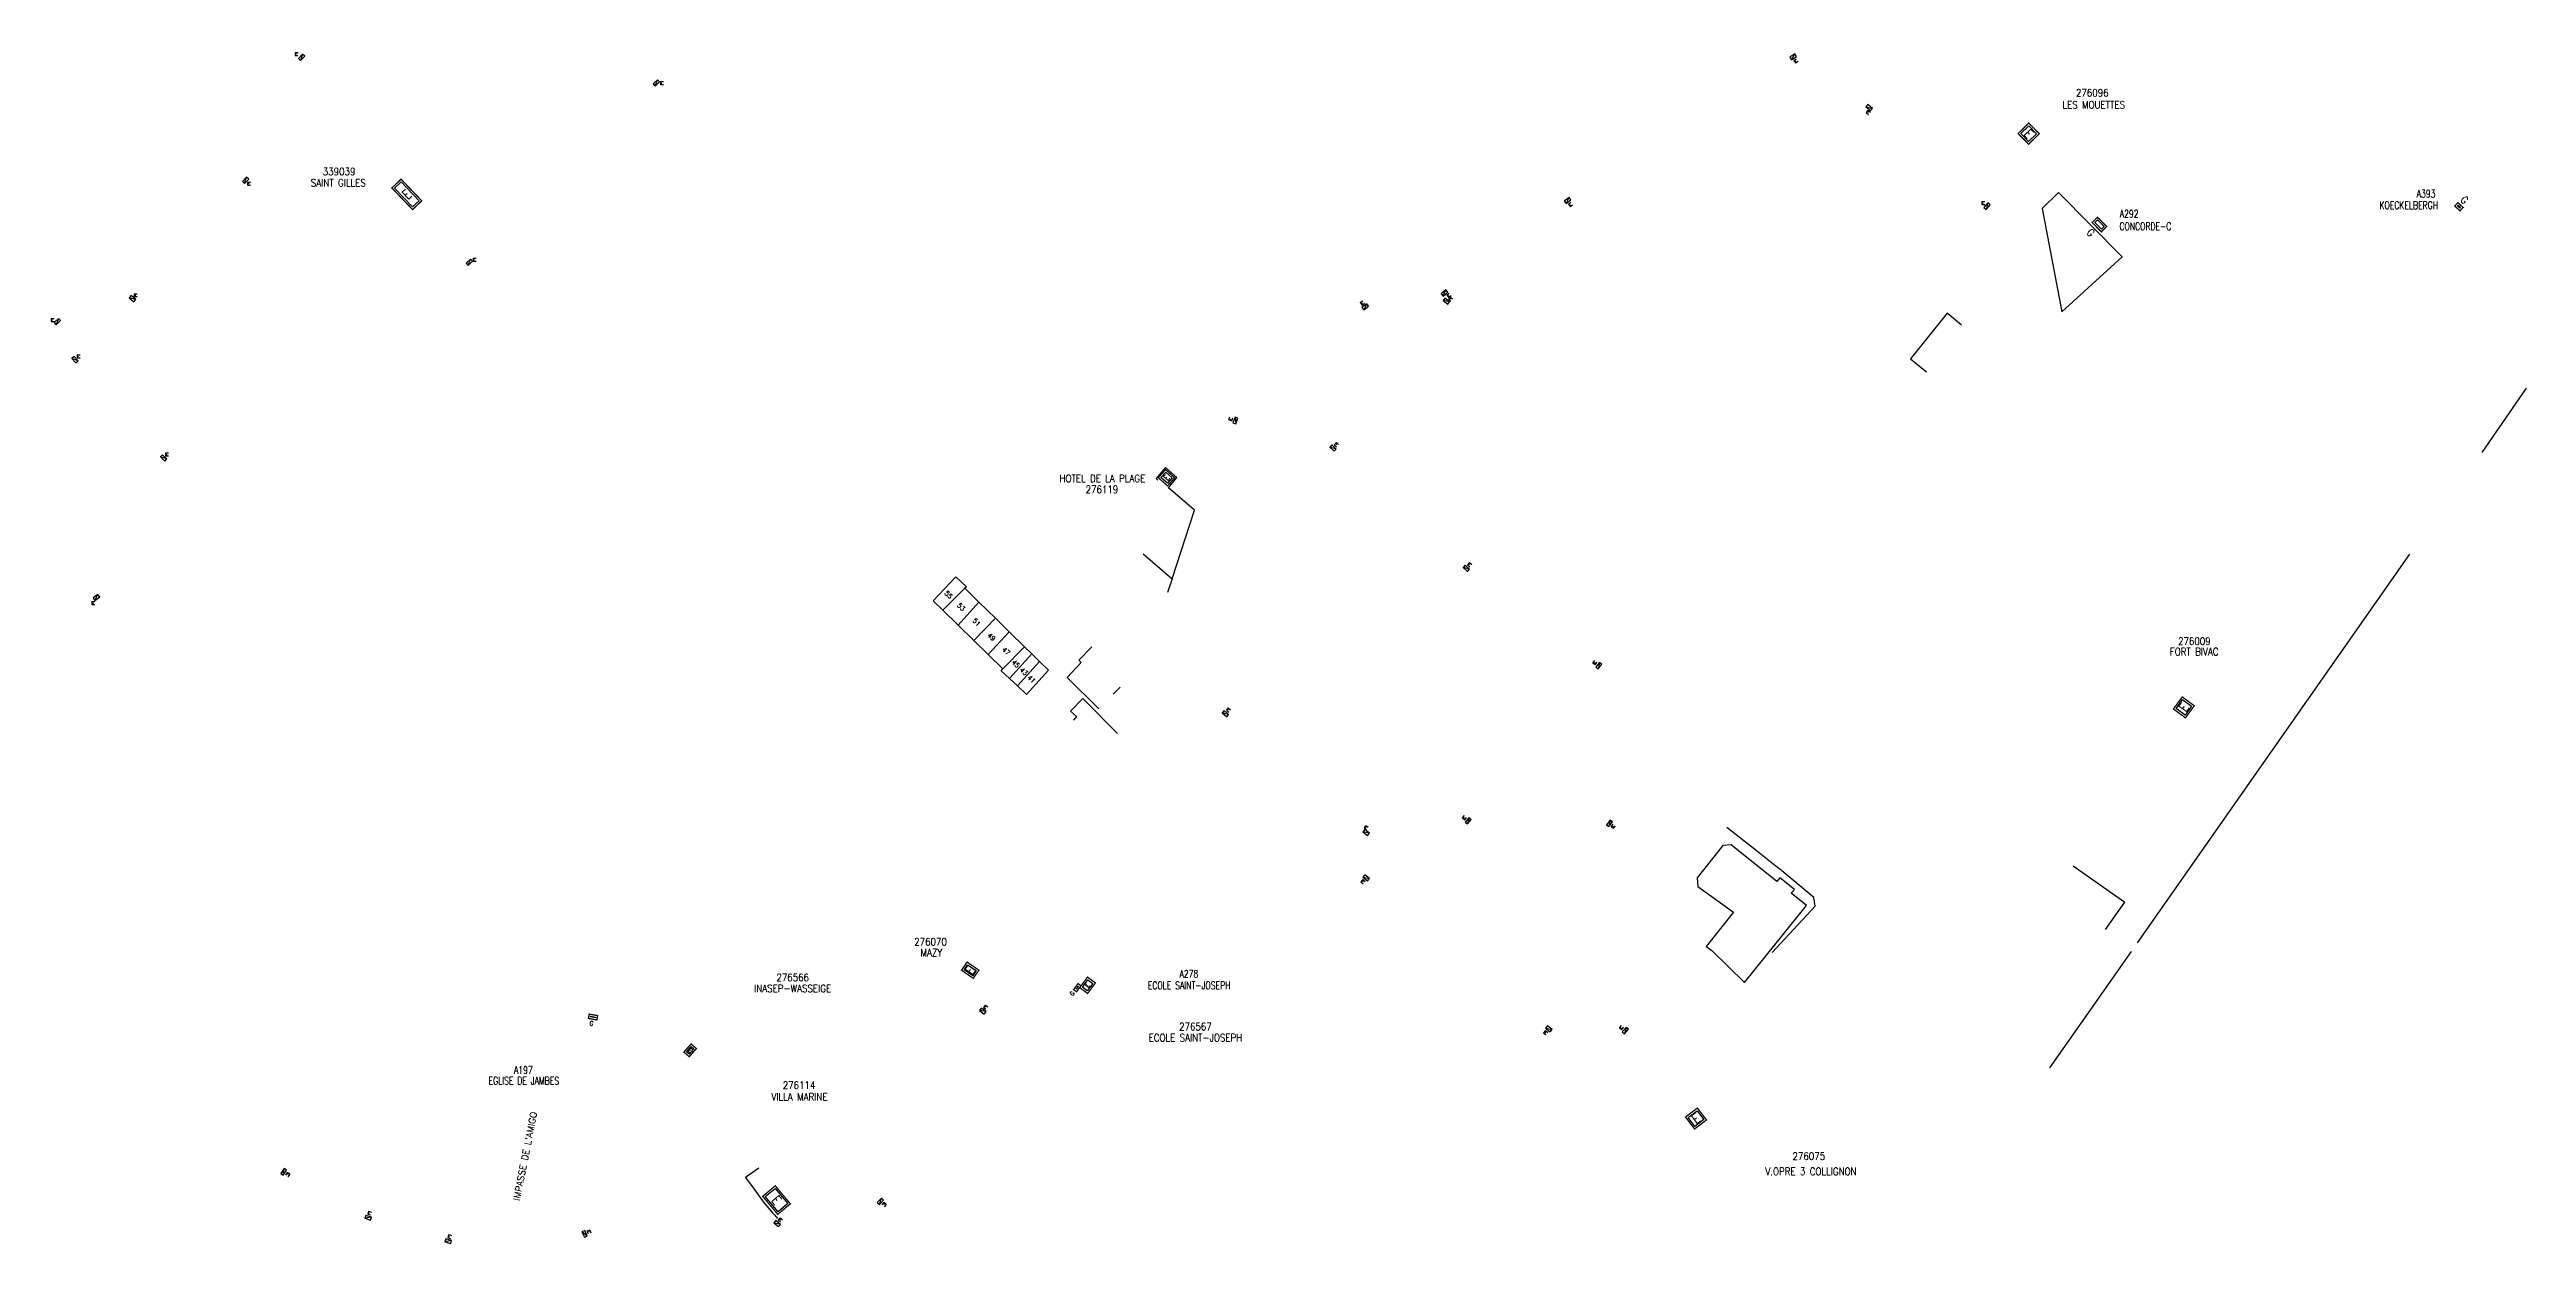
# Model space of a CAD drawing. Header units: millimetres. Extents: x 185009 to 186000, y 127000 to 127985.
# Drawn here: x 185337 to 186000, y 127569 to 127888 of the extents above; entities that cross this region are included whole.
import ezdxf
from ezdxf.enums import TextEntityAlignment as Align

# ---------------------------------------------------------------- set-up
doc = ezdxf.new("R2010")
doc.units = ezdxf.units.MM
doc.layers.get('0').update_dxf_attribs({"linetype": 'CONTINUOUS'})
for name, color, linetype in [('G_210', 7, 'CONTINUOUS'), ('M_200', 7, 'CONTINUOUS'), ('W0008', 7, 'CONTINUOUS'), ('W0014', 7, 'CONTINUOUS'), ('W0100', 7, 'CONTINUOUS'), ('W0430', 7, 'CONTINUOUS'), ('W0989', 7, 'CONTINUOUS'), ('W0991', 7, 'CONTINUOUS')]:
    doc.layers.add(name, color=color, linetype=linetype)
doc.styles.add('M_ROMANS', font='ROMANS.shx', dxfattribs={"width": 0.75})
doc.styles.get("Standard").update_dxf_attribs({"font": 'romans.shx', "width": 0.85})

msp = doc.modelspace()

# ---------------------------------------------------------------- texts
at = {"layer": 'W0989', "color": 252}
msp.add_text("IMPASSE DE L'AMIGO", height=1.75, rotation=78.86314, dxfattribs=at).set_placement((185464.16, 127592), align=Align.MIDDLE)
at = {"layer": 'W0991', "color": 252}
for s, p in [('55', (185577.53, 127742.27)), ('53', (185580.91, 127738.99)), ('51', (185585.05, 127734.93)), ('49', (185589.05, 127730.99)), ('47', (185592.91, 127727.19)), ('45', (185595.51, 127723.79)), ('43', (185597.67, 127721.76)), ('41', (185599.73, 127719.7))]:
    msp.add_text(s, height=1.25, rotation=315.06357, dxfattribs=at).set_placement(p, align=Align.MIDDLE)

# ---------------------------------------------------------------- blocks, each defined once
blk = doc.blocks.new('*U2')
at = {"layer": 'M_200', "color": 0, "linetype": 'Continuous', "const_width": 0.35, "flags": 128}
blk.add_lwpolyline([(-3.08, 8.13), (2.46, 2.35), (0, 0), (-5.53, 5.78)], close=True, dxfattribs=at)
at = {"layer": 'M_200', "color": 0, "linetype": 'Continuous'}
blk.add_lwpolyline([(-4.83, 5.76), (-3.09, 7.42), (1.75, 2.37), (0.02, 0.71)], close=True, dxfattribs=at)
at = {"layer": 'M_200', "insert": (-1.54, 4.06), "char_height": 2.5, "width": 3.4, "attachment_point": 5, "rotation": 43.7637}
blk.add_mtext('E', dxfattribs=at)
at = {"layer": 'M_200', "color": 0, "linetype": 'Continuous', "width": 0.85}
for tag, p in [('NUM', (2, 17.06)), ('NOM', (2, 10.65))]:
    blk.add_attdef(tag, text='', height=4, dxfattribs=at).set_placement(p, align=Align.MIDDLE)
at = {"layer": 'M_200', "color": 0, "linetype": 'Continuous', "style": 'M_ROMANS', "width": 0.75, "flags": 3}
for tag, p in [('DEF_COUP', (1.87, -5.49)), ('DEF_LEG', (1.87, -2.99)), ('DEF_TYPE', (1.87, -7.99))]:
    blk.add_attdef(tag, text='', height=1.2, dxfattribs=at).set_placement(p, align=Align.MIDDLE)
blk = doc.blocks.new('*U9')
at = {"layer": 'M_200', "color": 0, "linetype": 'Continuous', "const_width": 0.35, "flags": 128}
blk.add_lwpolyline([(3.34, 0.93), (1.43, -1.25), (0, 0), (1.91, 2.18)], close=True, dxfattribs=at)
at = {"layer": 'M_200', "color": 0, "linetype": 'Continuous'}
blk.add_lwpolyline([(1.96, 1.47), (2.64, 0.88), (1.38, -0.55), (0.71, 0.05)], close=True, dxfattribs=at)
at = {"layer": 'M_200', "insert": (1.68, 0.49), "char_height": 1.17, "width": 0.8897, "attachment_point": 5, "rotation": 318.74774}
blk.add_mtext('E', dxfattribs=at)
at = {"layer": 'M_200', "color": 0, "linetype": 'Continuous', "width": 0.85}
for tag, p in [('NUM', (2, 17.06)), ('NOM', (2, 10.65))]:
    blk.add_attdef(tag, text='', height=4, dxfattribs=at).set_placement(p, align=Align.MIDDLE)
at = {"layer": 'M_200', "color": 0, "linetype": 'Continuous', "style": 'M_ROMANS', "width": 0.75, "flags": 3}
for tag, p in [('DEF_COUP', (1.87, -5.49)), ('DEF_LEG', (1.87, -2.99)), ('DEF_TYPE', (1.87, -7.99))]:
    blk.add_attdef(tag, text='', height=1.2, dxfattribs=at).set_placement(p, align=Align.MIDDLE)
blk = doc.blocks.new('*U23')
at = {"layer": 'M_200', "color": 0, "linetype": 'Continuous', "const_width": 0.35, "flags": 128}
blk.add_lwpolyline([(2.65, 3.82), (2.65, 0), (0, 0), (0, 3.82)], close=True, dxfattribs=at)
at = {"layer": 'M_200', "color": 0, "linetype": 'Continuous'}
blk.add_lwpolyline([(0.5, 3.32), (2.15, 3.32), (2.15, 0.5), (0.5, 0.5)], close=True, dxfattribs=at)
at = {"layer": 'M_200', "insert": (1.32, 1.91), "char_height": 2.5, "width": 2.6485, "attachment_point": 5}
blk.add_mtext('E', dxfattribs=at)
at = {"layer": 'M_200', "color": 0, "linetype": 'Continuous', "width": 0.85}
for tag, p in [('NUM', (2, 17.06)), ('NOM', (2, 10.65))]:
    blk.add_attdef(tag, text='', height=4, dxfattribs=at).set_placement(p, align=Align.MIDDLE)
at = {"layer": 'M_200', "color": 0, "linetype": 'Continuous', "style": 'M_ROMANS', "width": 0.75, "flags": 3}
for tag, p in [('DEF_COUP', (1.87, -5.49)), ('DEF_LEG', (1.87, -2.99)), ('DEF_TYPE', (1.87, -7.99))]:
    blk.add_attdef(tag, text='', height=1.2, dxfattribs=at).set_placement(p, align=Align.MIDDLE)
blk = doc.blocks.new('*U26')
at = {"flags": 128}
for points in [[(-1.48, 0.29), (-2.06, 0.84)], [(-0.93, 0.87), (-1.51, 1.42)], [(-1.2, 0.58), (-1.49, 0.86)], [(-1.48, 0.29), (-0.93, 0.87)], [(0.8, 0.8), (-0.8, 0.8)], [(-0.8, 0.8), (-0.8, 0)], [(0.8, 0.8), (-0.8, 0)], [(-0.8, 0), (0.8, 0)], [(0.8, 0), (0.8, 0.8)]]:
    blk.add_lwpolyline(points, dxfattribs=at)
blk = doc.blocks.new('*U27')
at = {"flags": 128}
for points in [[(-1.06, 0.89), (-1.64, 1.45)], [(-0.51, 1.47), (-1.08, 2.02)], [(-0.78, 1.18), (-1.07, 1.46)], [(-1.06, 0.89), (-0.51, 1.47)], [(0.8, 0.8), (-0.8, 0.8)], [(-0.8, 0.8), (-0.8, 0)], [(0.8, 0.8), (-0.8, 0)], [(-0.8, 0), (0.8, 0)], [(0.8, 0), (0.8, 0.8)]]:
    blk.add_lwpolyline(points, dxfattribs=at)
blk = doc.blocks.new('*U28')
at = {"flags": 128}
for points in [[(0.8, 0.8), (-0.8, 0.8)], [(-0.8, 0.8), (-0.8, 0)], [(0.8, 0.8), (-0.8, 0)], [(-0.8, 0), (0.8, 0)], [(-0.01, 1.13), (-0.57, 1.71)], [(-0.01, 1.13), (0.57, 1.69)], [(0.28, 1.41), (0, 1.7)], [(0.57, 1.69), (0.01, 2.27)], [(0.8, 0), (0.8, 0.8)]]:
    blk.add_lwpolyline(points, dxfattribs=at)
blk = doc.blocks.new('*U35')
at = {"flags": 128}
for points in [[(-0.27, 2.57), (-0.85, 2.02)], [(-0.85, 2.02), (-0.31, 1.44)], [(0.8, 0.8), (-0.8, 0.8)], [(-0.8, 0.8), (-0.8, 0)], [(0.8, 0.8), (-0.8, 0)], [(-0.8, 0), (0.8, 0)], [(-0.56, 2.3), (-0.29, 2.01)], [(-0.27, 2.57), (0.28, 1.99)], [(0.8, 0), (0.8, 0.8)]]:
    blk.add_lwpolyline(points, dxfattribs=at)
blk = doc.blocks.new('*U31')
at = {"layer": 'M_200', "color": 0, "linetype": 'Continuous', "const_width": 0.35, "flags": 128}
blk.add_lwpolyline([(3.5, 2.63), (3.5, 0), (0, 0), (0, 2.63)], close=True, dxfattribs=at)
at = {"layer": 'M_200', "color": 0, "linetype": 'Continuous'}
blk.add_lwpolyline([(0.5, 2.13), (3, 2.13), (3, 0.5), (0.5, 0.5)], close=True, dxfattribs=at)
at = {"layer": 'M_200', "insert": (1.63, 1.27), "char_height": 0.961, "width": 1.3459, "attachment_point": 5}
blk.add_mtext('E', dxfattribs=at)
at = {"layer": 'M_200', "color": 0, "linetype": 'Continuous', "width": 0.85}
for tag, p in [('NUM', (2, 17.06)), ('NOM', (2, 10.65))]:
    blk.add_attdef(tag, text='', height=4, dxfattribs=at).set_placement(p, align=Align.MIDDLE)
at = {"layer": 'M_200', "color": 0, "linetype": 'Continuous', "style": 'M_ROMANS', "width": 0.75, "flags": 3}
for tag, p in [('DEF_COUP', (1.87, -5.49)), ('DEF_LEG', (1.87, -2.99)), ('DEF_TYPE', (1.87, -7.99))]:
    blk.add_attdef(tag, text='', height=1.2, dxfattribs=at).set_placement(p, align=Align.MIDDLE)
blk = doc.blocks.new('T430')
at = {"flags": 128}
for points in [[(0.8, 0.8), (-0.8, 0.8)], [(-0.8, 0.8), (-0.8, 0)], [(0.8, 0.8), (-0.8, 0)], [(-0.8, 0), (0.8, 0)], [(-0.4, 2.1), (0.4, 2.1)], [(-0.4, 2.1), (-0.4, 1.3)], [(-0.4, 1.7), (0, 1.7)], [(-0.4, 1.3), (0.4, 1.3)], [(0.8, 0), (0.8, 0.8)]]:
    blk.add_lwpolyline(points, dxfattribs=at)
blk = doc.blocks.new('*U65')
at = {"layer": 'M_200', "color": 0, "linetype": 'Continuous', "const_width": 0.35, "flags": 128}
blk.add_lwpolyline([(6.88, 3.38), (6.21, -0.96), (0, 0), (0.67, 4.34)], close=True, dxfattribs=at)
at = {"layer": 'M_200', "color": 0, "linetype": 'Continuous'}
blk.add_lwpolyline([(1.09, 3.77), (6.31, 2.97), (5.79, -0.39), (0.57, 0.42)], close=True, dxfattribs=at)
at = {"layer": 'M_200', "insert": (3.44, 1.69), "char_height": 2.5, "width": 6.284, "attachment_point": 5, "rotation": 351.19922}
blk.add_mtext('E', dxfattribs=at)
at = {"layer": 'M_200', "color": 0, "linetype": 'Continuous', "width": 0.85}
for tag, p in [('NUM', (2, 17.06)), ('NOM', (2, 10.65))]:
    blk.add_attdef(tag, text='', height=4, dxfattribs=at).set_placement(p, align=Align.MIDDLE)
at = {"layer": 'M_200', "color": 0, "linetype": 'Continuous', "style": 'M_ROMANS', "width": 0.75, "flags": 3}
for tag, p in [('DEF_COUP', (1.87, -5.49)), ('DEF_LEG', (1.87, -2.99)), ('DEF_TYPE', (1.87, -7.99))]:
    blk.add_attdef(tag, text='', height=1.2, dxfattribs=at).set_placement(p, align=Align.MIDDLE)
blk = doc.blocks.new('*U102')
at = {"layer": 'G_210', "color": 0, "linetype": 'Continuous', "const_width": 0.35, "flags": 128}
blk.add_lwpolyline([(0.02, 2.59), (1.06, 2.05), (0, 0), (-1.04, 0.54)], close=True, dxfattribs=at)
at = {"layer": 'G_210', "color": 0, "linetype": 'Continuous'}
blk.add_lwpolyline([(-0.37, 0.75), (0.23, 1.92), (0.39, 1.84), (-0.21, 0.67)], close=True, dxfattribs=at)
at = {"layer": 'G_210', "insert": (1.51, 0.4), "char_height": 1.26, "width": 1.1651, "attachment_point": 5, "rotation": 62.67083}
blk.add_mtext('G', dxfattribs=at)
at = {"layer": 'G_210', "color": 0, "linetype": 'Continuous', "width": 0.75}
for tag, height, p in [('NUM', 4, (2, 16)), ('NOM', 4, (2, 11)), ('BCL', 3, (2, 7))]:
    blk.add_attdef(tag, text='', height=height, dxfattribs=at).set_placement(p, align=Align.MIDDLE)
at = {"layer": 'G_210', "color": 0, "linetype": 'Continuous', "width": 0.75, "flags": 3}
for tag, p in [('DEF_COUP', (2.14, -5.61)), ('DEF_LEG', (2.14, -3.11)), ('DEF_TYPE', (2.14, -8.11))]:
    blk.add_attdef(tag, text='', height=1.2, dxfattribs=at).set_placement(p, align=Align.MIDDLE)
blk = doc.blocks.new('*U103')
at = {"layer": 'G_210', "color": 0, "linetype": 'Continuous', "const_width": 0.35, "flags": 128}
blk.add_lwpolyline([(0.03, 2.23), (0.92, 1.77), (0, 0), (-0.88, 0.46)], close=True, dxfattribs=at)
at = {"layer": 'G_210', "color": 0, "linetype": 'Continuous'}
blk.add_lwpolyline([(-0.21, 0.67), (0.25, 1.56), (0.24, 1.56), (-0.21, 0.67)], close=True, dxfattribs=at)
at = {"layer": 'G_210', "insert": (-1.07, -0.66), "char_height": 1.16, "width": 0.9226, "attachment_point": 5, "rotation": 62.67083}
blk.add_mtext('G', dxfattribs=at)
at = {"layer": 'G_210', "color": 0, "linetype": 'Continuous', "width": 0.75}
for tag, height, p in [('NUM', 4, (2, 16)), ('NOM', 4, (2, 11)), ('BCL', 3, (2, 7))]:
    blk.add_attdef(tag, text='', height=height, dxfattribs=at).set_placement(p, align=Align.MIDDLE)
at = {"layer": 'G_210', "color": 0, "linetype": 'Continuous', "width": 0.75, "flags": 3}
for tag, p in [('DEF_COUP', (2.14, -5.61)), ('DEF_LEG', (2.14, -3.11)), ('DEF_TYPE', (2.14, -8.11))]:
    blk.add_attdef(tag, text='', height=1.2, dxfattribs=at).set_placement(p, align=Align.MIDDLE)
blk = doc.blocks.new('*U146')
at = {"layer": 'M_200', "color": 0, "linetype": 'Continuous', "const_width": 0.35, "flags": 128}
blk.add_lwpolyline([(2.91, 3.3), (2.91, 0), (0, 0), (0, 3.3)], close=True, dxfattribs=at)
at = {"layer": 'M_200', "color": 0, "linetype": 'Continuous'}
blk.add_lwpolyline([(0.5, 2.8), (2.41, 2.8), (2.41, 0.5), (0.5, 0.5)], close=True, dxfattribs=at)
at = {"layer": 'M_200', "insert": (1.48, 1.65), "char_height": 1.61, "width": 3.9717, "attachment_point": 5}
blk.add_mtext('E', dxfattribs=at)
at = {"layer": 'M_200', "color": 0, "linetype": 'Continuous', "width": 0.85}
for tag, p in [('NUM', (2, 17.06)), ('NOM', (2, 10.65))]:
    blk.add_attdef(tag, text='', height=4, dxfattribs=at).set_placement(p, align=Align.MIDDLE)
at = {"layer": 'M_200', "color": 0, "linetype": 'Continuous', "style": 'M_ROMANS', "width": 0.75, "flags": 3}
for tag, p in [('DEF_COUP', (1.87, -5.49)), ('DEF_LEG', (1.87, -2.99)), ('DEF_TYPE', (1.87, -7.99))]:
    blk.add_attdef(tag, text='', height=1.2, dxfattribs=at).set_placement(p, align=Align.MIDDLE)
blk = doc.blocks.new('*U25')
at = {"flags": 128}
for points in [[(0.8, 0.8), (-0.8, 0.8)], [(-0.8, 0.8), (-0.8, 0)], [(0.8, 0.8), (-0.8, 0)], [(-0.8, 0), (0.8, 0)], [(0.8, 0), (0.8, 0.8)], [(1.61, 0.6), (0.96, 1.07)], [(2.08, 1.25), (1.43, 1.71)], [(1.84, 0.92), (1.52, 1.16)], [(1.61, 0.6), (2.08, 1.25)]]:
    blk.add_lwpolyline(points, dxfattribs=at)
blk = doc.blocks.new('*U39')
at = {"flags": 128}
for points in [[(0.8, 0.8), (-0.8, 0.8)], [(-0.8, 0.8), (-0.8, 0)], [(0.8, 0.8), (-0.8, 0)], [(-0.8, 0), (0.8, 0)], [(-0.57, 1.72), (0.02, 2.27)], [(-0.57, 1.72), (-0.02, 1.13)], [(-0.29, 1.43), (0, 1.7)], [(-0.02, 1.13), (0.57, 1.68)], [(0.8, 0), (0.8, 0.8)]]:
    blk.add_lwpolyline(points, dxfattribs=at)
blk = doc.blocks.new('*U37')
at = {"flags": 128}
for points in [[(0.8, 0.8), (-0.8, 0.8)], [(-0.8, 0.8), (-0.8, 0)], [(0.8, 0.8), (-0.8, 0)], [(-0.8, 0), (0.8, 0)], [(-0.57, 1.67), (-0.03, 2.27)], [(-0.57, 1.67), (0.03, 1.13)], [(-0.27, 1.4), (0, 1.7)], [(0.03, 1.13), (0.57, 1.73)], [(0.8, 0), (0.8, 0.8)]]:
    blk.add_lwpolyline(points, dxfattribs=at)
blk = doc.blocks.new('*U38')
at = {"flags": 128}
for points in [[(-0.6, 2.17), (-1.16, 1.6)], [(-1.16, 1.6), (-0.59, 1.04)], [(-0.88, 1.88), (-0.59, 1.6)], [(0.8, 0.8), (-0.8, 0.8)], [(-0.8, 0.8), (-0.8, 0)], [(0.8, 0.8), (-0.8, 0)], [(-0.8, 0), (0.8, 0)], [(-0.6, 2.17), (-0.03, 1.61)], [(0.8, 0), (0.8, 0.8)]]:
    blk.add_lwpolyline(points, dxfattribs=at)
blk = doc.blocks.new('*U36')
at = {"flags": 128}
for points in [[(0.8, 0.8), (-0.8, 0.8)], [(-0.8, 0.8), (-0.8, 0)], [(0.8, 0.8), (-0.8, 0)], [(-0.8, 0), (0.8, 0)], [(-0.56, 1.73), (0.03, 2.26)], [(-0.56, 1.73), (-0.03, 1.14)], [(-0.3, 1.43), (0, 1.7)], [(-0.03, 1.14), (0.56, 1.67)], [(0.8, 0), (0.8, 0.8)]]:
    blk.add_lwpolyline(points, dxfattribs=at)
blk = doc.blocks.new('*U15')
at = {"layer": 'M_200', "color": 0, "linetype": 'Continuous', "const_width": 0.35, "flags": 128}
blk.add_lwpolyline([(0.77, 5.6), (3.19, 2.42), (0, 0), (-2.42, 3.19)], close=True, dxfattribs=at)
at = {"layer": 'M_200', "color": 0, "linetype": 'Continuous'}
blk.add_lwpolyline([(-1.72, 3.09), (0.67, 4.9), (2.49, 2.51), (0.1, 0.7)], close=True, dxfattribs=at)
at = {"layer": 'M_200', "insert": (0.38, 2.8), "char_height": 2.5, "width": 4, "attachment_point": 5, "rotation": 37.1924}
blk.add_mtext('E', dxfattribs=at)
at = {"layer": 'M_200', "color": 0, "linetype": 'Continuous', "width": 0.85}
for tag, p in [('NUM', (2, 17.06)), ('NOM', (2, 10.65))]:
    blk.add_attdef(tag, text='', height=4, dxfattribs=at).set_placement(p, align=Align.MIDDLE)
at = {"layer": 'M_200', "color": 0, "linetype": 'Continuous', "style": 'M_ROMANS', "width": 0.75, "flags": 3}
for tag, p in [('DEF_COUP', (1.87, -5.49)), ('DEF_LEG', (1.87, -2.99)), ('DEF_TYPE', (1.87, -7.99))]:
    blk.add_attdef(tag, text='', height=1.2, dxfattribs=at).set_placement(p, align=Align.MIDDLE)
blk = doc.blocks.new('*U16')
at = {"layer": 'M_200', "color": 0, "linetype": 'Continuous', "const_width": 0.35, "flags": 128}
blk.add_lwpolyline([(-0.85, 5.59), (2.37, 3.22), (0, 0), (-3.22, 2.37)], close=True, dxfattribs=at)
at = {"layer": 'M_200', "color": 0, "linetype": 'Continuous'}
blk.add_lwpolyline([(-2.52, 2.48), (-0.75, 4.89), (1.67, 3.12), (-0.11, 0.7)], close=True, dxfattribs=at)
at = {"layer": 'M_200', "insert": (-0.43, 2.8), "char_height": 2.5, "width": 4, "attachment_point": 5, "rotation": 53.66527}
blk.add_mtext('E', dxfattribs=at)
at = {"layer": 'M_200', "color": 0, "linetype": 'Continuous', "width": 0.85}
for tag, p in [('NUM', (2, 17.06)), ('NOM', (2, 10.65))]:
    blk.add_attdef(tag, text='', height=4, dxfattribs=at).set_placement(p, align=Align.MIDDLE)
at = {"layer": 'M_200', "color": 0, "linetype": 'Continuous', "style": 'M_ROMANS', "width": 0.75, "flags": 3}
for tag, p in [('DEF_COUP', (1.87, -5.49)), ('DEF_LEG', (1.87, -2.99)), ('DEF_TYPE', (1.87, -7.99))]:
    blk.add_attdef(tag, text='', height=1.2, dxfattribs=at).set_placement(p, align=Align.MIDDLE)
blk = doc.blocks.new('*U17')
at = {"layer": 'M_200', "color": 0, "linetype": 'Continuous', "const_width": 0.35, "flags": 128}
blk.add_lwpolyline([(5.66, -0.06), (2.8, -2.86), (0, 0), (2.86, 2.8)], close=True, dxfattribs=at)
at = {"layer": 'M_200', "color": 0, "linetype": 'Continuous'}
blk.add_lwpolyline([(2.85, 2.09), (4.95, -0.05), (2.81, -2.15), (0.71, -0.01)], close=True, dxfattribs=at)
at = {"layer": 'M_200', "insert": (2.83, -0.03), "char_height": 2.5, "width": 4, "attachment_point": 5, "rotation": 314.41652}
blk.add_mtext('E', dxfattribs=at)
at = {"layer": 'M_200', "color": 0, "linetype": 'Continuous', "width": 0.85}
for tag, p in [('NUM', (2, 17.06)), ('NOM', (2, 10.65))]:
    blk.add_attdef(tag, text='', height=4, dxfattribs=at).set_placement(p, align=Align.MIDDLE)
at = {"layer": 'M_200', "color": 0, "linetype": 'Continuous', "style": 'M_ROMANS', "width": 0.75, "flags": 3}
for tag, p in [('DEF_COUP', (1.87, -5.49)), ('DEF_LEG', (1.87, -2.99)), ('DEF_TYPE', (1.87, -7.99))]:
    blk.add_attdef(tag, text='', height=1.2, dxfattribs=at).set_placement(p, align=Align.MIDDLE)
blk = doc.blocks.new('*U40')
at = {"flags": 128}
for points in [[(0.8, 0.8), (-0.8, 0.8)], [(-0.8, 0.8), (-0.8, 0)], [(0.8, 0.8), (-0.8, 0)], [(-0.8, 0), (0.8, 0)], [(0.05, 2.26), (-0.56, 1.75)], [(-0.56, 1.75), (-0.05, 1.14)], [(-0.26, 2.01), (0, 1.7)], [(0.05, 2.26), (0.56, 1.65)], [(0.8, 0), (0.8, 0.8)]]:
    blk.add_lwpolyline(points, dxfattribs=at)
blk = doc.blocks.new('*U55')
at = {"flags": 128}
for points in [[(0.8, 0.8), (-0.8, 0.8)], [(-0.8, 0.8), (-0.8, 0)], [(0.8, 0.8), (-0.8, 0)], [(-0.8, 0), (0.8, 0)], [(0.39, 2.11), (-0.41, 2.09)], [(0.41, 1.31), (-0.39, 1.29)], [(0.4, 1.71), (0, 1.7)], [(0.41, 1.31), (0.39, 2.11)], [(0.8, 0), (0.8, 0.8)]]:
    blk.add_lwpolyline(points, dxfattribs=at)
blk = doc.blocks.new('*U57')
at = {"flags": 128}
for points in [[(-0.27, 1.08), (-1.07, 1.09)], [(-0.26, 1.88), (-1.06, 1.89)], [(0.8, 0.8), (-0.8, 0.8)], [(-0.8, 0.8), (-0.8, 0)], [(0.8, 0.8), (-0.8, 0)], [(-0.8, 0), (0.8, 0)], [(-0.27, 1.48), (-0.67, 1.48)], [(-0.27, 1.08), (-0.26, 1.88)], [(0.8, 0), (0.8, 0.8)]]:
    blk.add_lwpolyline(points, dxfattribs=at)
blk = doc.blocks.new('*U106')
at = {"layer": 'G_210', "color": 0, "linetype": 'Continuous', "const_width": 0.35, "flags": 128}
blk.add_lwpolyline([(-0.17, 4.03), (1.61, 3.11), (0, 0), (-1.78, 0.92)], close=True, dxfattribs=at)
at = {"layer": 'G_210', "color": 0, "linetype": 'Continuous'}
blk.add_lwpolyline([(-1.1, 1.13), (0.04, 3.35), (0.93, 2.89), (-0.21, 0.67)], close=True, dxfattribs=at)
at = {"layer": 'G_210', "insert": (2.7, 0.48), "char_height": 2.04, "width": 2.7576, "attachment_point": 5, "rotation": 62.67083}
blk.add_mtext('G', dxfattribs=at)
at = {"layer": 'G_210', "color": 0, "linetype": 'Continuous', "width": 0.75}
for tag, height, p in [('NUM', 4, (2, 16)), ('NOM', 4, (2, 11)), ('BCL', 3, (2, 7))]:
    blk.add_attdef(tag, text='', height=height, dxfattribs=at).set_placement(p, align=Align.MIDDLE)
at = {"layer": 'G_210', "color": 0, "linetype": 'Continuous', "width": 0.75, "flags": 3}
for tag, p in [('DEF_COUP', (2.14, -5.61)), ('DEF_LEG', (2.14, -3.11)), ('DEF_TYPE', (2.14, -8.11))]:
    blk.add_attdef(tag, text='', height=1.2, dxfattribs=at).set_placement(p, align=Align.MIDDLE)
blk = doc.blocks.new('*U108')
at = {"layer": 'G_210', "color": 0, "linetype": 'Continuous', "const_width": 0.35, "flags": 128}
blk.add_lwpolyline([(-0.24, 2.25), (0.87, 1.68), (0, 0), (-1.11, 0.57)], close=True, dxfattribs=at)
at = {"layer": 'G_210', "color": 0, "linetype": 'Continuous'}
blk.add_lwpolyline([(-0.44, 0.79), (-0.03, 1.58), (0.19, 1.47), (-0.21, 0.67)], close=True, dxfattribs=at)
at = {"layer": 'G_210', "insert": (-2.23, 2.06), "char_height": 2.04, "width": 1.1487, "attachment_point": 5, "rotation": 62.67083}
blk.add_mtext('G', dxfattribs=at)
at = {"layer": 'G_210', "color": 0, "linetype": 'Continuous', "width": 0.75}
for tag, height, p in [('NUM', 4, (2, 16)), ('NOM', 4, (2, 11)), ('BCL', 3, (2, 7))]:
    blk.add_attdef(tag, text='', height=height, dxfattribs=at).set_placement(p, align=Align.MIDDLE)
at = {"layer": 'G_210', "color": 0, "linetype": 'Continuous', "width": 0.75, "flags": 3}
for tag, p in [('DEF_COUP', (2.14, -5.61)), ('DEF_LEG', (2.14, -3.11)), ('DEF_TYPE', (2.14, -8.11))]:
    blk.add_attdef(tag, text='', height=1.2, dxfattribs=at).set_placement(p, align=Align.MIDDLE)
blk = doc.blocks.new('*U62')
at = {"flags": 128}
for points in [[(-1.26, 1.83), (-0.46, 1.83)], [(-1.26, 1.83), (-1.26, 1.03)], [(-1.26, 1.43), (-0.86, 1.43)], [(-1.26, 1.03), (-0.46, 1.03)], [(0.8, 0.8), (-0.8, 0.8)], [(-0.8, 0.8), (-0.8, 0)], [(0.8, 0.8), (-0.8, 0)], [(-0.8, 0), (0.8, 0)], [(0.8, 0), (0.8, 0.8)]]:
    blk.add_lwpolyline(points, dxfattribs=at)
blk = doc.blocks.new('*U61')
at = {"flags": 128}
for points in [[(0.8, 0.8), (-0.8, 0.8)], [(-0.8, 0.8), (-0.8, 0)], [(0.8, 0.8), (-0.8, 0)], [(-0.8, 0), (0.8, 0)], [(0.4, 2.1), (-0.4, 2.1)], [(0.4, 1.3), (-0.4, 1.3)], [(0.4, 1.7), (0, 1.7)], [(0.4, 1.3), (0.4, 2.1)], [(0.8, 0), (0.8, 0.8)]]:
    blk.add_lwpolyline(points, dxfattribs=at)
blk = doc.blocks.new('*U59')
at = {"flags": 128}
for points in [[(-0.09, 2.07), (-0.89, 2.07)], [(-0.09, 1.27), (-0.89, 1.27)], [(0.8, 0.8), (-0.8, 0.8)], [(-0.8, 0.8), (-0.8, 0)], [(0.8, 0.8), (-0.8, 0)], [(-0.8, 0), (0.8, 0)], [(-0.09, 1.67), (-0.49, 1.67)], [(-0.09, 1.27), (-0.09, 2.07)], [(0.8, 0), (0.8, 0.8)]]:
    blk.add_lwpolyline(points, dxfattribs=at)
blk = doc.blocks.new('*U58')
at = {"flags": 128}
for points in [[(0.8, 0.8), (-0.8, 0.8)], [(-0.8, 0.8), (-0.8, 0)], [(0.8, 0.8), (-0.8, 0)], [(-0.8, 0), (0.8, 0)], [(0.13, 1.93), (0.93, 1.93)], [(0.13, 1.93), (0.13, 1.13)], [(0.13, 1.53), (0.53, 1.53)], [(0.13, 1.13), (0.93, 1.13)], [(0.8, 0), (0.8, 0.8)]]:
    blk.add_lwpolyline(points, dxfattribs=at)
blk = doc.blocks.new('*U54')
at = {"flags": 128}
for points in [[(0.8, 0.8), (-0.8, 0.8)], [(-0.8, 0.8), (-0.8, 0)], [(0.8, 0.8), (-0.8, 0)], [(-0.8, 0), (0.8, 0)], [(0.4, 2.1), (-0.4, 2.1)], [(0.4, 1.3), (-0.4, 1.3)], [(0.4, 1.7), (0, 1.7)], [(0.4, 1.3), (0.4, 2.1)], [(0.8, 0), (0.8, 0.8)]]:
    blk.add_lwpolyline(points, dxfattribs=at)
blk = doc.blocks.new('*U60')
at = {"flags": 128}
for points in [[(0.8, 0.8), (-0.8, 0.8)], [(-0.8, 0.8), (-0.8, 0)], [(0.8, 0.8), (-0.8, 0)], [(-0.8, 0), (0.8, 0)], [(0.4, 2.1), (-0.4, 2.1)], [(0.4, 1.3), (-0.4, 1.3)], [(0.4, 1.7), (0, 1.7)], [(0.4, 1.3), (0.4, 2.1)], [(0.8, 0), (0.8, 0.8)]]:
    blk.add_lwpolyline(points, dxfattribs=at)
blk = doc.blocks.new('*U67')
at = {"flags": 128}
for points in [[(0.8, 0.8), (-0.8, 0.8)], [(-0.8, 0.8), (-0.8, 0)], [(0.8, 0.8), (-0.8, 0)], [(-0.8, 0), (0.8, 0)], [(0.8, 0), (0.8, 0.8)], [(-0.39, -0.46), (0.41, -0.46)], [(-0.39, -0.46), (-0.39, -1.26)], [(-0.39, -0.86), (0.01, -0.86)], [(-0.39, -1.26), (0.41, -1.26)]]:
    blk.add_lwpolyline(points, dxfattribs=at)

# ---------------------------------------------------------------- linework, layer by layer
at = {"layer": 'W0008', "color": 252, "flags": 128}
for points in [[(185988.16, 127780.38), (186000, 127797.58)], [(185895.86, 127649.07), (185968.8, 127753.09)], [(185872.39, 127615.64), (185883.32, 127631.23), (185894.26, 127646.82)]]:
    msp.add_lwpolyline(points, dxfattribs=at)
at = {"layer": 'W0014', "color": 252, "flags": 128}
for points in [[(185800.54, 127668.44), (185798.22, 127670.27), (185793.72, 127673.83), (185785.91, 127680.01)], [(185798.04, 127646.48), (185809.59, 127658.88), (185809.24, 127661.24), (185800.64, 127668.36)]]:
    msp.add_lwpolyline(points, dxfattribs=at)
at = {"layer": 'W0100', "color": 252, "flags": 128}
for points in [[(185874.68, 127849.93), (185870.36, 127845.61), (185875.57, 127817.96), (185891.75, 127832.74), (185874.68, 127849.93)], [(185848.74, 127814.37), (185844.92, 127817.59), (185835.04, 127805.42), (185839.38, 127801.9)], [(185629.6, 127753.25), (185637.36, 127746.53), (185637.36, 127746.53), (185643.33, 127764.87), (185643.33, 127764.87), (185636.39, 127770.89), (185636.39, 127770.89), (185636.39, 127770.89), (185638.62, 127773.66), (185638.62, 127773.66), (185635.6, 127776.28), (185635.6, 127776.28), (185633.08, 127773.37), (185633.08, 127773.37), (185633.1, 127773.35), (185633.59, 127772.92)], [(185573.36, 127740.65), (185579.43, 127747.09), (185582.36, 127744.4), (185581.87, 127744.02), (185576.02, 127738.15), (185573.36, 127740.65)], [(185581.87, 127744.02), (185585.62, 127740.32), (185590.05, 127735.96), (185593.75, 127732.3), (185597.88, 127728.31), (185599.83, 127726.42), (185601.89, 127724.43), (185604.28, 127722.12)], [(185637.36, 127746.53), (185636.17, 127742.88)], [(185580.13, 127734.11), (185576.02, 127738.15)], [(185584.29, 127730.02), (185580.13, 127734.11), (185585.62, 127740.32)], [(185588.12, 127726.25), (185584.29, 127730.02), (185590.05, 127735.96)], [(185592.02, 127722.41), (185588.12, 127726.25), (185593.75, 127732.3)], [(185593.87, 127719.82), (185591.65, 127721.9), (185592.02, 127722.41), (185597.88, 127728.31)], [(185595.98, 127717.85), (185593.87, 127719.82), (185599.83, 127726.42)], [(185604.28, 127722.12), (185600.86, 127718.36), (185598.36, 127715.61), (185595.98, 127717.85), (185601.89, 127724.43)], [(185617.72, 127711.75), (185609.27, 127720.16), (185613.05, 127724.12), (185612.38, 127724.79), (185615.87, 127728.31)], [(185621.59, 127715.64), (185623.48, 127717.56)], [(185622.76, 127705.16), (185622.76, 127705.16), (185613.48, 127714.47), (185610.18, 127711.12), (185611.74, 127709.64), (185610.98, 127708.72)], [(185790.63, 127638.47), (185807.23, 127659.09), (185803.1, 127662.41), (185804.04, 127663.4), (185800.13, 127666.52), (185799.27, 127665.48), (185788.05, 127674.55), (185787.09, 127675.32), (185784.83, 127675.19), (185777.92, 127666.48), (185778.18, 127664.22), (185787.71, 127657.28), (185780.38, 127648.11), (185781.85, 127647.07), (185790.63, 127638.47)], [(185878.64, 127669.71), (185892.43, 127659.98)], [(185887.31, 127652.72), (185892.43, 127659.98)], [(185526.76, 127588.8), (185523.19, 127586.29), (185523.19, 127586.29), (185525.46, 127583.2), (185525.46, 127583.2), (185527.73, 127580.1), (185528.41, 127579.16), (185530.39, 127576.85), (185530.89, 127576.27), (185531.71, 127575.31), (185531.71, 127575.31)]]:
    msp.add_lwpolyline(points, dxfattribs=at)

# ---------------------------------------------------------------- block references
at = {"layer": 'G_210'}
ref = msp.add_blockref('*U108', (185980.81, 127846.29), dxfattribs=dict(at, rotation=254.7521046973436))
ref.add_attrib('NUM', 'A393', dxfattribs={"color": 0, "linetype": 'Continuous', "height": 2, "width": 0.75}).set_placement((185973.11, 127849.6), align=Align.MIDDLE)
ref.add_attrib('NOM', 'KOECKELBERGH', dxfattribs={"color": 0, "linetype": 'Continuous', "height": 2, "width": 0.75}).set_placement((185968.47, 127846.5), align=Align.MIDDLE)
ref = msp.add_blockref('*U106', (185883.72, 127841.89), dxfattribs=dict(at, rotation=251.8467841867299))
ref.add_attrib('NUM', 'A292', dxfattribs={"color": 0, "linetype": 'Continuous', "height": 2, "width": 0.75}).set_placement((185893.63, 127844.24), align=Align.MIDDLE)
ref.add_attrib('NOM', 'CONCORDE-C', dxfattribs={"color": 0, "linetype": 'Continuous', "height": 2, "width": 0.75}).set_placement((185897.97, 127840.87), align=Align.MIDDLE)
ref = msp.add_blockref('*U103', (185611.79, 127636.01), dxfattribs=dict(at, rotation=350.497655197068))
ref.add_attrib('NUM', 'A278', dxfattribs={"color": 0, "linetype": 'Continuous', "height": 2, "width": 0.75}).set_placement((185641.87, 127640.82), align=Align.MIDDLE)
ref.add_attrib('NOM', 'ECOLE SAINT-JOSEPH', dxfattribs={"color": 0, "linetype": 'Continuous', "height": 2, "width": 0.75}).set_placement((185641.93, 127637.73), align=Align.MIDDLE)
ref = msp.add_blockref('*U102', (185481.09, 127628.88), dxfattribs=dict(at, rotation=287.1730280705937))
ref.add_attrib('NUM', 'A197', dxfattribs={"color": 0, "linetype": 'Continuous', "height": 2, "width": 0.75}).set_placement((185463.68, 127615.06), align=Align.MIDDLE)
ref.add_attrib('NOM', 'EGLISE DE JAMBES', dxfattribs={"color": 0, "linetype": 'Continuous', "height": 2, "width": 0.75}).set_placement((185463.8, 127612.21), align=Align.MIDDLE)
at = {"layer": 'M_200'}
ref = msp.add_blockref('*U17', (185863.9, 127865.7), dxfattribs=at)
ref.add_attrib('NUM', '276096', dxfattribs={"color": 0, "linetype": 'Continuous', "height": 2, "width": 0.85}).set_placement((185883.75, 127876.61), align=Align.MIDDLE)
ref.add_attrib('NOM', 'LES MOUETTES', dxfattribs={"color": 0, "linetype": 'Continuous', "height": 2, "width": 0.85}).set_placement((185884.14, 127873.4), align=Align.MIDDLE)
ref = msp.add_blockref('*U2', (185434.01, 127845.35), dxfattribs=at)
ref.add_attrib('NUM', '339039', dxfattribs={"color": 0, "linetype": 'Continuous', "height": 2, "width": 0.85}).set_placement((185414.33, 127855.52), align=Align.MIDDLE)
ref.add_attrib('NOM', 'SAINT GILLES', dxfattribs={"color": 0, "linetype": 'Continuous', "height": 2, "width": 0.85}).set_placement((185414.13, 127852.5), align=Align.MIDDLE)
ref = msp.add_blockref('*U146', (185636.16, 127771.4), dxfattribs=dict(at, rotation=48.39517754617005))
ref.add_attrib('NUM', 'HOTEL DE LA PLAGE', dxfattribs={"color": 0, "linetype": 'Continuous', "height": 2, "width": 0.85}).set_placement((185618.71, 127773.4), align=Align.MIDDLE)
ref.add_attrib('NOM', '276119', dxfattribs={"color": 0, "linetype": 'Continuous', "height": 2, "width": 0.85}).set_placement((185618.59, 127770.47), align=Align.MIDDLE)
ref = msp.add_blockref('*U16', (185908.69, 127709.33), dxfattribs=at)
ref.add_attrib('NUM', '276009', dxfattribs={"color": 0, "linetype": 'Continuous', "height": 2, "width": 0.85}).set_placement((185911.08, 127729.84), align=Align.MIDDLE)
ref.add_attrib('NOM', 'FORT BIVAC', dxfattribs={"color": 0, "linetype": 'Continuous', "height": 2, "width": 0.85}).set_placement((185911.03, 127727.04), align=Align.MIDDLE)
ref = msp.add_blockref('*U23', (185584.14, 127639.61), dxfattribs=dict(at, rotation=55.4541420724594))
ref.add_attrib('NUM', '276070', dxfattribs={"color": 0, "linetype": 'Continuous', "height": 2, "width": 0.85}).set_placement((185572.7, 127649.4), align=Align.MIDDLE)
ref.add_attrib('NOM', 'MAZY', dxfattribs={"color": 0, "linetype": 'Continuous', "height": 2, "width": 0.85}).set_placement((185572.93, 127646.48), align=Align.MIDDLE)
ref = msp.add_blockref('*U9', (185506.67, 127619.87, -81.79), dxfattribs=at)
ref.add_attrib('NUM', '276566', dxfattribs={"color": 0, "linetype": 'Continuous', "height": 2, "width": 0.85}).set_placement((185535.79, 127639.83, -81.79), align=Align.MIDDLE)
ref.add_attrib('NOM', 'INASEP-WASSEIGE', dxfattribs={"color": 0, "linetype": 'Continuous', "height": 2, "width": 0.85}).set_placement((185535.77, 127636.91, -81.79), align=Align.MIDDLE)
ref = msp.add_blockref('*U31', (185614.76, 127635.56), dxfattribs=dict(at, rotation=53.4587705920182))
ref.add_attrib('NUM', '276567', dxfattribs={"color": 0, "linetype": 'Continuous', "height": 2, "width": 0.85}).set_placement((185643.62, 127626.69), align=Align.MIDDLE)
ref.add_attrib('NOM', 'ECOLE SAINT-JOSEPH', dxfattribs={"color": 0, "linetype": 'Continuous', "height": 2, "width": 0.85}).set_placement((185643.62, 127623.72), align=Align.MIDDLE)
ref = msp.add_blockref('*U65', (185527.76, 127581.25), dxfattribs=dict(at, rotation=318.9136553182806))
ref.add_attrib('NUM', '276114', dxfattribs={"color": 0, "linetype": 'Continuous', "height": 2, "width": 0.85}).set_placement((185537.49, 127611), align=Align.MIDDLE)
ref.add_attrib('NOM', 'VILLA MARINE', dxfattribs={"color": 0, "linetype": 'Continuous', "height": 2, "width": 0.85}).set_placement((185537.62, 127607.88), align=Align.MIDDLE)
ref = msp.add_blockref('*U15', (185777.26, 127599.29), dxfattribs=at)
ref.add_attrib('NUM', '276075', dxfattribs={"color": 0, "linetype": 'Continuous', "height": 2, "width": 0.85}).set_placement((185807.85, 127592.01), align=Align.MIDDLE)
ref.add_attrib('NOM', 'V.OPRE 3 COLLIGNON', dxfattribs={"color": 0, "linetype": 'Continuous', "height": 2, "width": 0.85}).set_placement((185808.43, 127587.94), align=Align.MIDDLE)
at = {"layer": 'W0430'}
for name, p, rotation in [('*U35', (185404.6, 127885.83), 46.65311452926507), ('*U55', (185803.47, 127886.57), 213.4061334019517), ('*U27', (185499.01, 127879.53), 223.9244036943613), ('*U57', (185824.28, 127872.95), 138.9670846873181), ('*U28', (185389.01, 127853.47), 226.2134602846729), ('*U54', (185743.02, 127848.1), 216.2815469999393), ('*U40', (185855.86, 127846), 49.87629959494205), ('*U26', (185448.94, 127831.54), 223.1906704641504), ('*U36', (185358.75, 127821.18), 318.1057322988456), ('*U59', (185710.06, 127823.33), 220.7565485847122), ('*U58', (185710.55, 127820.49), 322.5498013118241), ('*U38', (185339.16, 127815.08), 44.40365839023256), ('T430', (185689.34, 127819), 36.71645081805405), ('*U37', (185343.35, 127804.93), 312.2904898205232), ('T430', (185654.69, 127788.75), 68.97889940544908), ('T430', (185680.18, 127781.22), 315.4845821977973), ('*U39', (185367.12, 127778.6), 316.7786140203676), ('T430', (185715.89, 127749.03), 317.9404324285489), ('*U25', (185349.13, 127741.87), 215.891068894058), ('T430', (185751.93, 127723.04), 49.89398121273735), ('T430', (185651.38, 127710.14), 320.0084661668694), ('T430', (185716.98, 127681.54), 50.25580762224764), ('*U62', (185689.09, 127678.32), 320.2613307188867), ('*U67', (185754.84, 127680.84), 51.97484786806596), ('*U61', (185689.57, 127666.8), 140.5758876621877), ('T430', (185586.44, 127630.53), 323.8847507331536), ('*U60', (185738.5, 127626.41), 140.2659364502915), ('T430', (185759.05, 127625.36), 50.3506782897821), ('T430', (185399.16, 127588.04), 235.4586288018913), ('T430', (185422.01, 127575.15), 343.3268298939654), ('T430', (185558.99, 127580.21), 226.6641516245913), ('T430', (185443.45, 127568.88), 343.7198740734042), ('T430', (185479.69, 127571.03), 293.8756091293063), ('T430', (185531.37, 127573.69), 318.913658117121)]:
    msp.add_blockref(name, p, dxfattribs=dict(at, rotation=rotation))

msp.set_redraw_order([(e.dxf.handle, doc.entitydb.next_handle()) for e in msp.query("TEXT MTEXT ATTDEF DIMENSION ARC_DIMENSION")])  # texts and dimensions are drawn at this point

doc.saveas('drawing.dxf')
